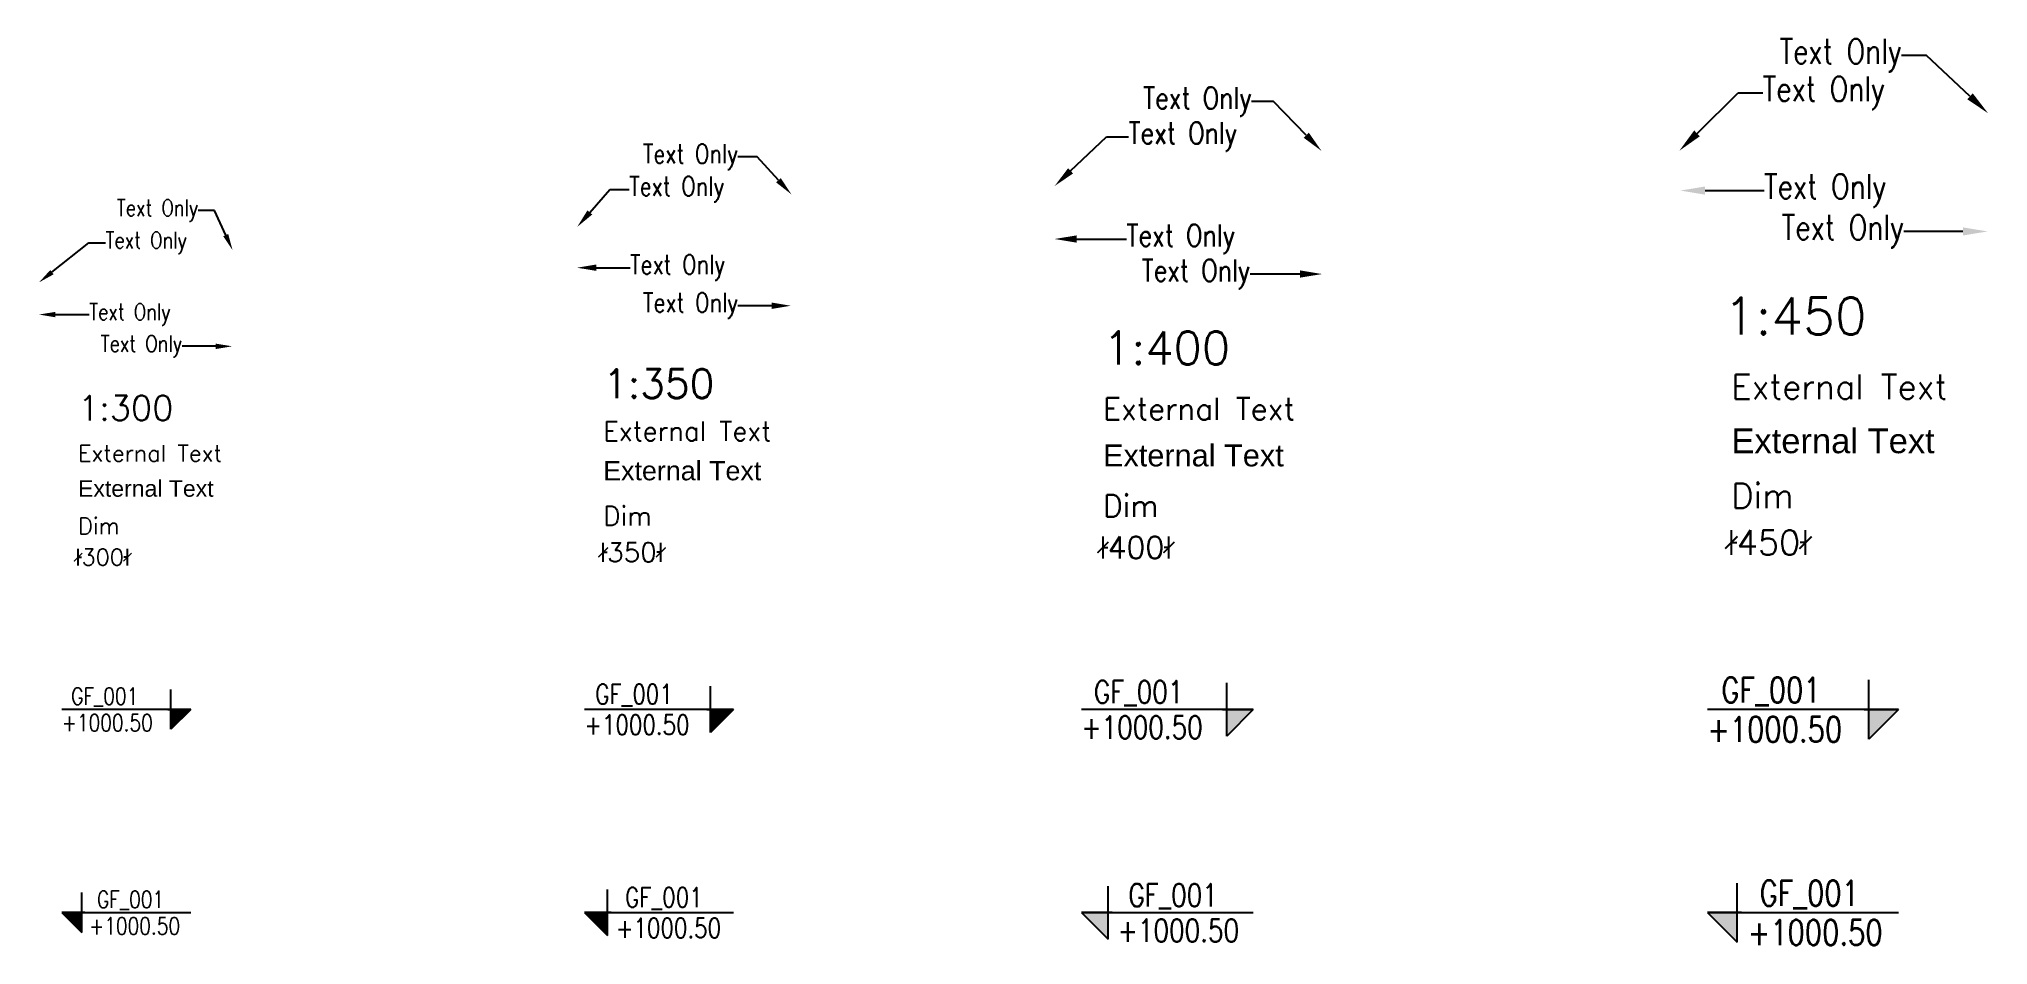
# Model space of a CAD drawing. Header units: millimetres. Extents: x 20588 to 267277, y 8853 to 162867.
# Drawn here: x 78737 to 149731, y 103780 to 136780 of the extents above; entities that cross this region are included whole.
import ezdxf
from ezdxf import colors
from ezdxf.entities.mleader import LeaderData, LeaderLine
from ezdxf.enums import TextEntityAlignment as Align
from ezdxf.math import Vec2, Vec3

# ---------------------------------------------------------------- set-up
doc = ezdxf.new("R2010")
doc.units = ezdxf.units.MM
doc.header["$MEASUREMENT"] = 0
doc.layers.get('Defpoints').update_dxf_attribs({"color": 8})
for name, color, linetype in [('Ano_Tag_Lvl', 95, 'Continuous'), ('Dim_Arc_100', 4, 'Continuous'), ('Dim_Arc_300', 4, 'Continuous'), ('Dim_Arc_350', 4, 'Continuous'), ('Dim_Arc_400', 4, 'Continuous'), ('Dim_Arc_450', 4, 'Continuous'), ('Hth_Section tag', 204, 'Continuous'), ('Txt_Arc', 95, 'Continuous'), ('Txt_Tag', 95, 'Continuous')]:
    doc.layers.add(name, color=color, linetype=linetype)
doc.styles.add('ARIAL', font='arial.ttf')
doc.styles.add('Jwalant', font='romans.shx', dxfattribs={"width": 0.8})
doc.styles.add('MSA_Standard', font='romans.shx')
doc.dimstyles.new('Msa_1_300', dxfattribs={"dimscale": 300, "dimtxt": 2, "dimasz": 1, "dimexe": 1, "dimexo": 0, "dimgap": 0, "dimtad": 0, "dimdec": 0, "dimzin": 0, "dimdsep": 46, "dimtxsty": 'MSA_Standard', "dimblk": 'ARCHTICK', "dimcen": 0.09, "dimclrd": 4, "dimclre": 4, "dimclrt": 6, "dimadec": 0, "dimazin": 0, "dimtfac": 1, "dimtdec": 0, "dimtofl": 0, "dimtmove": 0, "dimatfit": 3, "dimfxl": 0, "dimtolj": 1, "dimtzin": 0, "dimlwd": -1, "dimlwe": -1, "dimarcsym": 0})
doc.dimstyles.new('Msa_1_350', dxfattribs={"dimscale": 350, "dimtxt": 2, "dimasz": 1, "dimexe": 1, "dimexo": 0, "dimgap": 0, "dimtad": 0, "dimdec": 0, "dimzin": 0, "dimdsep": 46, "dimtxsty": 'MSA_Standard', "dimblk": 'ARCHTICK', "dimcen": 0.09, "dimclrd": 4, "dimclre": 4, "dimclrt": 6, "dimadec": 0, "dimazin": 0, "dimtfac": 1, "dimtdec": 0, "dimtofl": 0, "dimtmove": 0, "dimatfit": 3, "dimfxl": 0, "dimtolj": 1, "dimtzin": 0, "dimlwd": -1, "dimlwe": -1, "dimarcsym": 0})
doc.dimstyles.new('Msa_1_400', dxfattribs={"dimscale": 400, "dimtxt": 2, "dimasz": 1, "dimexe": 1, "dimexo": 0, "dimgap": 0, "dimtad": 0, "dimdec": 0, "dimzin": 0, "dimdsep": 46, "dimtxsty": 'MSA_Standard', "dimblk": 'ARCHTICK', "dimcen": 0.09, "dimclrd": 4, "dimclre": 4, "dimclrt": 6, "dimadec": 0, "dimazin": 0, "dimtfac": 1, "dimtdec": 0, "dimtofl": 0, "dimtmove": 0, "dimatfit": 3, "dimfxl": 0, "dimtolj": 1, "dimtzin": 0, "dimlwd": -1, "dimlwe": -1, "dimarcsym": 0})
doc.dimstyles.new('Msa_1_450', dxfattribs={"dimscale": 450, "dimtxt": 2, "dimasz": 1, "dimexe": 1, "dimexo": 1, "dimgap": 0, "dimtad": 0, "dimdec": 0, "dimzin": 0, "dimdsep": 46, "dimtxsty": 'MSA_Standard', "dimblk": 'ARCHTICK', "dimcen": 0, "dimclrd": 4, "dimclre": 4, "dimclrt": 6, "dimadec": 0, "dimazin": 0, "dimtfac": 1, "dimtdec": 0, "dimtofl": 0, "dimtmove": 0, "dimatfit": 3, "dimfxl": 0, "dimtolj": 1, "dimtzin": 0, "dimlwd": -1, "dimlwe": -1, "dimarcsym": 0})

msp = doc.modelspace()

# ---------------------------------------------------------------- texts
at = {"layer": 'Dim_Arc_100', "attachment_point": 1, "style": 'MSA_Standard'}
for insert, char_height, width in [((117494.5, 120177.9), 800, 1714.286), ((140383.3, 120595.4), 900, 1928.571), ((99287.5, 119760.3), 700, 1500)]:
    msp.add_mtext('Dim', dxfattribs=dict(at, insert=insert, char_height=char_height, width=width))
at = {"layer": 'Dim_Arc_300', "insert": (80160.1, 119342.8), "char_height": 600, "width": 1285.714, "attachment_point": 1, "style": 'MSA_Standard'}
msp.add_mtext('Dim', dxfattribs=at)
at = {"layer": 'Txt_Arc', "style": 'MSA_Standard'}
for s, height, p in [('1:450', 1350, (140103.8, 126011.2)), ('1:400', 1200, (117494.5, 124927.4)), ('1:350', 1050, (99287.5, 123702.6)), ('1:300', 900, (80160.1, 122888.6))]:
    msp.add_text(s, height=height, dxfattribs=at).set_placement(p)
at = {"layer": 'Txt_Arc', "attachment_point": 1}
for insert, char_height, width, style in [((140383.3, 124562.9), 900, 15634.929, 'MSA_Standard'), ((117494.5, 123704.5), 800, 14524.342, 'MSA_Standard'), ((99287.5, 122846.2), 700, 7940.219, 'MSA_Standard'), ((140383.3, 122593.3), 900, 15634.929, 'ARIAL'), ((80160.1, 121987.8), 600, 5920.286, 'MSA_Standard'), ((99287.5, 121405.9), 700, 6614.377, 'ARIAL'), ((117494.5, 122012.8), 800, 14524.342, 'ARIAL'), ((80160.1, 120707.5), 600, 4937.787, 'ARIAL')]:
    msp.add_mtext('External Text', dxfattribs=dict(at, insert=insert, char_height=char_height, width=width, style=style))

# ---------------------------------------------------------------- blocks, each defined once
blk = doc.blocks.new('_ArchTick')
at = {"linetype": 'ByBlock', "const_width": 0.15}
blk.add_lwpolyline([(-0.5, -0.5), (0.5, 0.5)], dxfattribs=at)
blk = doc.blocks.new('*D9')
at = {"layer": 'Defpoints', "color": 0, "transparency": 16777216}
for p in [(81960, 117906), (80160, 117278), (81960, 117278)]:
    blk.add_point(p, dxfattribs=at)
at = {"layer": 'Dim_Arc_300', "color": 4, "transparency": 16777216}
for p, q in [((80160, 117606), (80160, 118206)), ((80160, 117906), (80289, 117906)), ((81960, 117906), (81832, 117906)), ((81960, 117606), (81960, 118206))]:
    blk.add_line(p, q, dxfattribs=at)
at = {"layer": 'Dim_Arc_300', "color": 4, "transparency": 16777216, "xscale": 300, "yscale": 300, "zscale": 300, "rotation": 180}
blk.add_blockref('_ArchTick', (80160, 117906), dxfattribs=at)
at = {"layer": 'Dim_Arc_300', "color": 4, "transparency": 16777216, "xscale": 300, "yscale": 300, "zscale": 300}
blk.add_blockref('_ArchTick', (81960, 117906), dxfattribs=at)
at = {"layer": 'Dim_Arc_300', "color": 6, "transparency": 16777216, "insert": (81060, 117906), "char_height": 600, "attachment_point": 5, "style": 'MSA_Standard'}
blk.add_mtext('\\A1;300', dxfattribs=at)
blk = doc.blocks.new('Anno_Section Line')
at = {"layer": 'Hth_Section tag'}
blk.add_hatch(color=256, dxfattribs=at).paths.add_polyline_path([(332708, 109763), (335309, 112364), (332708, 112364)])
for p, q in [((332708, 109763), (332708, 114966)), ((335309, 112364), (318506, 112364)), ((332305, 112364), (335309, 112364)), ((335309, 112364), (332305, 112364)), ((332305, 112364), (335309, 112364)), ((332708, 109763), (332708, 112364)), ((335309, 112364), (332708, 109763))]:
    blk.add_line(p, q)
at = {"layer": 'Txt_Tag', "linetype": 'ByBlock', "style": 'Jwalant', "width": 0.8}
blk.add_attdef('ELEVATIONNAME', text='', height=2220, dxfattribs=at).set_placement((318500, 115189), align=Align.TOP_LEFT)
at = {"layer": 'Txt_Tag', "style": 'Jwalant', "width": 0.8}
blk.add_attdef('ELEVATIONHEIGHT', text='', height=2220, dxfattribs=at).set_placement((318488, 111730), align=Align.TOP_LEFT)
blk = doc.blocks.new('*D10')
at = {"layer": 'Defpoints', "color": 0, "transparency": 16777216}
for p in [(101387, 118084), (99287, 117351), (101387, 117351)]:
    blk.add_point(p, dxfattribs=at)
at = {"layer": 'Dim_Arc_350', "color": 4, "transparency": 16777216}
for p, q in [((99287, 117734), (99287, 118434)), ((99287, 118084), (99437, 118084)), ((101387, 118084), (101237, 118084)), ((101387, 117734), (101387, 118434))]:
    blk.add_line(p, q, dxfattribs=at)
at = {"layer": 'Dim_Arc_350', "color": 4, "transparency": 16777216, "xscale": 350, "yscale": 350, "zscale": 350, "rotation": 180}
blk.add_blockref('_ArchTick', (99287, 118084), dxfattribs=at)
at = {"layer": 'Dim_Arc_350', "color": 4, "transparency": 16777216, "xscale": 350, "yscale": 350, "zscale": 350}
blk.add_blockref('_ArchTick', (101387, 118084), dxfattribs=at)
at = {"layer": 'Dim_Arc_350', "color": 6, "transparency": 16777216, "insert": (100337, 118084), "char_height": 700, "attachment_point": 5, "style": 'MSA_Standard'}
blk.add_mtext('\\A1;350', dxfattribs=at)
blk = doc.blocks.new('*D11')
at = {"layer": 'Defpoints', "color": 0, "transparency": 16777216}
for p in [(119895, 118262), (117495, 117424), (119895, 117424)]:
    blk.add_point(p, dxfattribs=at)
at = {"layer": 'Dim_Arc_400', "color": 4, "transparency": 16777216}
for p, q in [((117495, 117862), (117495, 118662)), ((119895, 117862), (119895, 118662)), ((117495, 118262), (117666, 118262)), ((119895, 118262), (119723, 118262))]:
    blk.add_line(p, q, dxfattribs=at)
at = {"layer": 'Dim_Arc_400', "color": 4, "transparency": 16777216, "xscale": 400, "yscale": 400, "zscale": 400, "rotation": 180}
blk.add_blockref('_ArchTick', (117495, 118262), dxfattribs=at)
at = {"layer": 'Dim_Arc_400', "color": 4, "transparency": 16777216, "xscale": 400, "yscale": 400, "zscale": 400}
blk.add_blockref('_ArchTick', (119895, 118262), dxfattribs=at)
at = {"layer": 'Dim_Arc_400', "color": 6, "transparency": 16777216, "insert": (118695, 118262), "char_height": 800, "attachment_point": 5, "style": 'MSA_Standard'}
blk.add_mtext('\\A1;400', dxfattribs=at)
blk = doc.blocks.new('*D12')
at = {"layer": 'Defpoints', "color": 0, "transparency": 16777216}
for p in [(143083, 118439), (140383, 117498), (143083, 117498)]:
    blk.add_point(p, dxfattribs=at)
at = {"layer": 'Dim_Arc_450', "color": 4, "transparency": 16777216}
for p, q in [((140383, 117989), (140383, 118889)), ((143083, 117989), (143083, 118889)), ((140383, 118439), (140576, 118439)), ((143083, 118439), (142890, 118439))]:
    blk.add_line(p, q, dxfattribs=at)
at = {"layer": 'Dim_Arc_450', "color": 4, "transparency": 16777216, "xscale": 450, "yscale": 450, "zscale": 450, "rotation": 180}
blk.add_blockref('_ArchTick', (140383, 118439), dxfattribs=at)
at = {"layer": 'Dim_Arc_450', "color": 4, "transparency": 16777216, "xscale": 450, "yscale": 450, "zscale": 450}
blk.add_blockref('_ArchTick', (143083, 118439), dxfattribs=at)
at = {"layer": 'Dim_Arc_450', "color": 6, "transparency": 16777216, "insert": (141733, 118439), "char_height": 900, "attachment_point": 5, "style": 'MSA_Standard'}
blk.add_mtext('\\A1;450', dxfattribs=at)

# ---------------------------------------------------------------- dimensions: what is measured, and where the dimension line sits
at = {"layer": 'Dim_Arc_300'}
dim = msp.add_linear_dim(base=(81960.1, 117905.5), p1=(80160.1, 117277.6), p2=(81960.1, 117277.6), text='300', dimstyle='Msa_1_300', dxfattribs=at)
dim.commit()
dim.dimension.update_dxf_attribs({"geometry": '*D9', "text_midpoint": (81060.1, 117905.5)})
at = {"layer": 'Dim_Arc_350'}
dim = msp.add_linear_dim(base=(101387.5, 118083.5), p1=(99287.5, 117350.9), p2=(101387.5, 117350.9), text='350', dimstyle='Msa_1_350', dxfattribs=at)
dim.commit()
dim.dimension.update_dxf_attribs({"geometry": '*D10', "text_midpoint": (100337.5, 118083.5)})
at = {"layer": 'Dim_Arc_400'}
dim = msp.add_linear_dim(base=(119894.5, 118261.5), p1=(117494.5, 117424.3), p2=(119894.5, 117424.3), text='400', dimstyle='Msa_1_400', dxfattribs=at)
dim.commit()
dim.dimension.update_dxf_attribs({"geometry": '*D11', "text_midpoint": (118694.5, 118261.5)})
at = {"layer": 'Dim_Arc_450'}
dim = msp.add_linear_dim(base=(143083.3, 118439.5), p1=(140383.3, 117497.6), p2=(143083.3, 117497.6), text='450', dimstyle='Msa_1_450', dxfattribs=at)
dim.commit()
dim.dimension.update_dxf_attribs({"geometry": '*D12', "text_midpoint": (141733.3, 118439.5)})

# ---------------------------------------------------------------- block references
at = {"layer": 'Ano_Tag_Lvl'}
for p, xscale, yscale, zscale in [((-9352.5, 80992.4), 0.2791970802919783, 0.2791970802919783, 0.2791970802919783), ((-4149.2, 76112.3), 0.3226277372262746, 0.3226277372262746, 0.3226277372262746), ((-1855.5, 70529.4), 0.3722627737226266, 0.3722627737226266, 0.3722627737226266), ((7772.1, 65881.1), 0.4136253041362574, 0.4136253041362574, 0.4136253041362574)]:
    msp.add_blockref('Anno_Section Line', p, dxfattribs=dict(at, xscale=xscale, yscale=yscale, zscale=zscale)).add_auto_attribs({'ELEVATIONNAME': ' GF_001', 'ELEVATIONHEIGHT': '+1000.50'})
ref = msp.add_blockref('Anno_Section Line', (206789.7, 68709.3), dxfattribs=dict(at, xscale=-0.3226277372262746, yscale=0.3226277372262746, zscale=0.3226277372262746))
ref.add_attrib('ELEVATIONNAME', ' GF_001', dxfattribs={"layer": 'Txt_Tag', "linetype": 'ByBlock', "height": 716.23, "style": 'Jwalant', "width": 0.8}).set_placement((99694.5, 105872.3), align=Align.TOP_LEFT)
ref.add_attrib('ELEVATIONHEIGHT', '+1000.50', dxfattribs={"layer": 'Txt_Tag', "height": 716.23, "style": 'Jwalant', "width": 0.8}).set_placement((99753, 104756.3), align=Align.TOP_LEFT)
ref = msp.add_blockref('Anno_Section Line', (241535.6, 63132.1), dxfattribs=dict(at, xscale=-0.3722627737226266, yscale=0.3722627737226266, zscale=0.3722627737226266))
ref.add_attrib('ELEVATIONNAME', ' GF_001', dxfattribs={"layer": 'Txt_Tag', "linetype": 'ByBlock', "height": 826.42, "style": 'Jwalant', "width": 0.8}).set_placement((117964.1, 106012.5), align=Align.TOP_LEFT)
ref.add_attrib('ELEVATIONHEIGHT', '+1000.50', dxfattribs={"layer": 'Txt_Tag', "height": 826.42, "style": 'Jwalant', "width": 0.8}).set_placement((118031.7, 104724.8), align=Align.TOP_LEFT)
ref = msp.add_blockref('Anno_Section Line', (278206.7, 58484.4), dxfattribs=dict(at, xscale=-0.4136253041362574, yscale=0.4136253041362574, zscale=0.4136253041362574))
ref.add_attrib('ELEVATIONNAME', ' GF_001', dxfattribs={"layer": 'Txt_Tag', "linetype": 'ByBlock', "height": 918.25, "style": 'Jwalant', "width": 0.8}).set_placement((140905.1, 106129.3), align=Align.TOP_LEFT)
ref.add_attrib('ELEVATIONHEIGHT', '+1000.50', dxfattribs={"layer": 'Txt_Tag', "height": 918.25, "style": 'Jwalant', "width": 0.8}).set_placement((140980.1, 104698.5), align=Align.TOP_LEFT)
ref = msp.add_blockref('Anno_Section Line', (173190.9, 73589.3), dxfattribs=dict(at, xscale=-0.2791970802919783, yscale=0.2791970802919783, zscale=0.2791970802919783))
ref.add_attrib('ELEVATIONNAME', ' GF_001', dxfattribs={"layer": 'Txt_Tag', "linetype": 'ByBlock', "height": 619.82, "style": 'Jwalant', "width": 0.8}).set_placement((80512.3, 105749.7), align=Align.TOP_LEFT)
ref.add_attrib('ELEVATIONHEIGHT', '+1000.50', dxfattribs={"layer": 'Txt_Tag', "height": 619.82, "style": 'Jwalant', "width": 0.8}).set_placement((80562.9, 104783.9), align=Align.TOP_LEFT)

msp.set_redraw_order([(e.dxf.handle, doc.entitydb.next_handle()) for e in msp.query("TEXT MTEXT ATTDEF DIMENSION ARC_DIMENSION")])  # texts and dimensions are drawn at this point

# ---------------------------------------------------------------- leaders
at = {"layer": 'Txt_Arc'}
ml = msp.add_multileader_mtext('Standard', dxfattribs=at)
ml.set_content('{\\Fsimplex|c0;Text Only}', color=256, style='Jwalant')
ml.set_leader_properties()
ml.build(insert=Vec2(0, 0))
ml.multileader.update_dxf_attribs({"dogleg_length": 900, "arrow_head_size": 900})
ctx = ml.context
ctx.base_point, ctx.char_height, ctx.arrow_head_size, ctx.landing_gap_size, ctx.plane_origin = Vec3(141250.6, 136179.6), 900, 900, 1, Vec3(150537.9, 134076.6)
ctx.text_align_type = 2
notes = []
notes.append((ctx, [(0, (1, 1, 0), (147485.2, 136179.6), (-1, 0), 900, [(0, [(149730.9, 134076.6)], 0, [])])]))
ctx.mtext.insert, ctx.mtext.width, ctx.mtext.alignment, ctx.mtext.flow_direction = Vec3(146584.2, 136779.6), 5332.616, 3, 5
ml = msp.add_multileader_mtext('Standard', dxfattribs=at)
ml.set_content('{\\Fsimplex|c0;Text Only}', color=256, style='Jwalant')
ml.set_leader_properties()
ml.build(insert=Vec2(0, 0))
ml.multileader.update_dxf_attribs({"dogleg_length": 800, "arrow_head_size": 800})
ctx = ml.context
ctx.base_point, ctx.char_height, ctx.arrow_head_size, ctx.landing_gap_size, ctx.plane_origin = Vec3(118221.5, 134497.2), 800, 800, 1, Vec3(126329.3, 132701.6)
ctx.text_align_type = 2
notes.append((ctx, [(0, (1, 1, 0), (123708.2, 134497.2), (-1, 0), 800, [(0, [(125453.6, 132701.6)], 0, [])])]))
ctx.mtext.insert, ctx.mtext.width, ctx.mtext.alignment, ctx.mtext.flow_direction = Vec3(122907.2, 135030.6), 4684.655, 3, 5
ml = msp.add_multileader_mtext('Standard', dxfattribs=at)
ml.set_content('{\\Fsimplex|c0;Text Only}', color=256, style='Jwalant')
ml.set_leader_properties()
ml.build(insert=Vec2(0, 0))
ml.multileader.update_dxf_attribs({"text_right_attachment_type": 6, "dogleg_length": 900, "arrow_head_size": 900})
ctx = ml.context
ctx.base_point, ctx.char_height, ctx.arrow_head_size, ctx.landing_gap_size, ctx.plane_origin = Vec3(141525.7, 134813.1), 900, 900, 1, Vec3(137573.1, 132710.2)
ctx.right_attachment = 6
notes.append((ctx, [(0, (1, 1, 0), (140625.7, 134813.1), (1, 0), 900, [(0, [(138489.8, 132710.2)], 0, [])])]))
ctx.mtext.insert, ctx.mtext.width, ctx.mtext.flow_direction = Vec3(141526.7, 135413.1), 5332.616, 5
ml = msp.add_multileader_mtext('Standard', dxfattribs=at)
ml.set_content('{\\Fsimplex|c0;Text Only}', color=256, style='Jwalant')
ml.set_leader_properties()
ml.build(insert=Vec2(0, 0))
ml.multileader.update_dxf_attribs({"text_right_attachment_type": 6, "dogleg_length": 800, "arrow_head_size": 800})
ctx = ml.context
ctx.base_point, ctx.char_height, ctx.arrow_head_size, ctx.landing_gap_size, ctx.plane_origin = Vec3(118425.1, 133221.8), 800, 800, 1, Vec3(115003.9, 131426.2)
ctx.right_attachment = 6
notes.append((ctx, [(0, (1, 1, 0), (117625.1, 133221.8), (1, 0), 800, [(0, [(115733.4, 131426.2)], 0, [])])]))
ctx.mtext.insert, ctx.mtext.width, ctx.mtext.flow_direction = Vec3(118426.1, 133755.2), 4684.655, 5
ml = msp.add_multileader_mtext('Standard', dxfattribs=at)
ml.set_content('{\\Fsimplex|c0;Text Only}', color=256, style='Jwalant')
ml.set_leader_properties()
ml.build(insert=Vec2(0, 0))
ml.multileader.update_dxf_attribs({"dogleg_length": 700, "arrow_head_size": 700})
ctx = ml.context
ctx.base_point, ctx.char_height, ctx.arrow_head_size, ctx.landing_gap_size, ctx.plane_origin = Vec3(100082.9, 132484.2), 700, 700, 1, Vec3(106826.4, 131119.4)
ctx.text_align_type = 2
notes.append((ctx, [(0, (1, 1, 0), (104891.1, 132484.2), (-1, 0), 700, [(0, [(106145.1, 131119.4)], 0, [])])]))
ctx.mtext.insert, ctx.mtext.width, ctx.mtext.defined_height, ctx.mtext.alignment, ctx.mtext.flow_direction = Vec3(104190.1, 132950.8), 4106.195, 933.3, 3, 5
ml = msp.add_multileader_mtext('Standard', dxfattribs=at)
ml.set_content('{\\Fsimplex|c0;Text Only}', color=256, style='Jwalant')
ml.set_leader_properties()
ml.build(insert=Vec2(0, 0))
ml.multileader.update_dxf_attribs({"text_right_attachment_type": 6, "dogleg_length": 700, "arrow_head_size": 700})
ctx = ml.context
ctx.base_point, ctx.char_height, ctx.arrow_head_size, ctx.landing_gap_size, ctx.plane_origin = Vec3(100235.5, 131300.4), 700, 700, 1, Vec3(97600.2, 129935.6)
ctx.right_attachment = 6
notes.append((ctx, [(0, (1, 1, 0), (99535.5, 131300.4), (1, 0), 700, [(0, [(98341.9, 129935.6)], 0, [])])]))
ctx.mtext.insert, ctx.mtext.width, ctx.mtext.defined_height, ctx.mtext.flow_direction = Vec3(100236.5, 131767), 4106.195, 933.3, 5
ml = msp.add_multileader_mtext('Standard', dxfattribs=at)
ml.set_content('{\\Fsimplex|c0;Text Only}', color=256, style='Jwalant')
ml.set_leader_properties()
ml.build(insert=Vec2(0, 0))
ml.multileader.update_dxf_attribs({"has_dogleg": 0, "text_right_attachment_type": 6, "dogleg_length": 1, "arrow_head_size": 900})
ctx = ml.context
ctx.base_point, ctx.char_height, ctx.arrow_head_size, ctx.landing_gap_size, ctx.plane_origin = Vec3(141574.9, 131258.5), 900, 900, 1, Vec3(138522.2, 131258.5)
ctx.right_attachment = 6
notes.append((ctx, [(0, (1, 1, 0), (141573.9, 131258.5), (1, 0), 1, [(0, [(138522.2, 131258.5)], 0, [])])]))
ctx.mtext.insert, ctx.mtext.width, ctx.mtext.flow_direction = Vec3(141575.9, 131858.5), 5313.551, 5
ml = msp.add_multileader_mtext('Standard', dxfattribs=at)
ml.set_content('{\\Fsimplex|c0;Text Only}', color=256, style='Jwalant')
ml.set_leader_properties()
ml.build(insert=Vec2(0, 0))
ml.multileader.update_dxf_attribs({"dogleg_length": 600, "arrow_head_size": 600})
ctx = ml.context
ctx.base_point, ctx.char_height, ctx.arrow_head_size, ctx.landing_gap_size, ctx.plane_origin = Vec3(81105.2, 130528.3), 600, 600, 1, Vec3(86956.8, 129089.2)
ctx.text_align_type = 2
notes.append((ctx, [(0, (1, 1, 0), (85135, 130528.3), (-1, 0), 600, [(0, [(85787.8, 129089.2)], 0, [])])]))
ctx.mtext.insert, ctx.mtext.width, ctx.mtext.defined_height, ctx.mtext.alignment, ctx.mtext.flow_direction = Vec3(84534, 130928.3), 3427.757, 1216.9, 3, 5
ml = msp.add_multileader_mtext('Standard', dxfattribs=at)
ml.set_content('{\\Fsimplex|c0;Text Only}', color=256, style='Jwalant')
ml.set_leader_properties()
ml.build(insert=Vec2(0, 0))
ml.multileader.update_dxf_attribs({"has_dogleg": 0, "text_right_attachment_type": 6, "dogleg_length": 1, "arrow_head_size": 800})
ctx = ml.context
ctx.base_point, ctx.char_height, ctx.arrow_head_size, ctx.landing_gap_size, ctx.plane_origin = Vec3(118349.2, 129494.1), 800, 800, 1, Vec3(115730.2, 129494.1)
ctx.right_attachment = 6
notes.append((ctx, [(0, (1, 1, 0), (118348.2, 129494.1), (1, 0), 1, [(0, [(115730.2, 129494.1)], 0, [])])]))
ctx.mtext.insert, ctx.mtext.flow_direction = Vec3(118350.2, 130027.4), 5
ml = msp.add_multileader_mtext('Standard', dxfattribs=at)
ml.set_content('{\\Fsimplex|c0;Text Only}', color=256, style='Jwalant')
ml.set_leader_properties()
ml.build(insert=Vec2(0, 0))
ml.multileader.update_dxf_attribs({"has_dogleg": 0, "dogleg_length": 1, "arrow_head_size": 900})
ctx = ml.context
ctx.base_point, ctx.char_height, ctx.arrow_head_size, ctx.landing_gap_size, ctx.plane_origin = Vec3(141348, 129769.9), 900, 900, 1, Vec3(149716.2, 129769.9)
ctx.text_align_type = 2
notes.append((ctx, [(0, (1, 1, 0), (146664.5, 129769.9), (-1, 0), 1, [(0, [(149716.2, 129769.9)], 0, [])])]))
ctx.mtext.insert, ctx.mtext.width, ctx.mtext.alignment, ctx.mtext.flow_direction = Vec3(146662.5, 130369.9), 5313.551, 3, 5
ml = msp.add_multileader_mtext('Standard', dxfattribs=at)
ml.set_content('{\\Fsimplex|c0;Text Only}', color=256, style='Jwalant')
ml.set_leader_properties()
ml.build(insert=Vec2(0, 0))
ml.multileader.update_dxf_attribs({"text_right_attachment_type": 6, "dogleg_length": 600, "arrow_head_size": 600})
ctx = ml.context
ctx.base_point, ctx.char_height, ctx.arrow_head_size, ctx.landing_gap_size, ctx.plane_origin = Vec3(81158.7, 129351.9), 600, 600, 1, Vec3(78736.9, 127912.8)
ctx.right_attachment = 6
notes.append((ctx, [(0, (1, 1, 0), (80558.7, 129351.9), (1, 0), 600, [(0, [(78736.9, 127912.8)], 0, [])])]))
ctx.mtext.insert, ctx.mtext.width, ctx.mtext.defined_height, ctx.mtext.flow_direction = Vec3(81159.7, 129751.9), 3427.757, 1216.9, 5
ml = msp.add_multileader_mtext('Standard', dxfattribs=at)
ml.set_content('{\\Fsimplex|c0;Text Only}', color=256, style='Jwalant')
ml.set_leader_properties()
ml.build(insert=Vec2(0, 0))
ml.multileader.update_dxf_attribs({"has_dogleg": 0, "text_right_attachment_type": 6, "dogleg_length": 1, "arrow_head_size": 700})
ctx = ml.context
ctx.base_point, ctx.char_height, ctx.arrow_head_size, ctx.landing_gap_size, ctx.plane_origin = Vec3(100266, 128449.2), 700, 700, 1, Vec3(98333.6, 128449.2)
ctx.right_attachment = 6
notes.append((ctx, [(0, (1, 1, 0), (100265, 128449.2), (1, 0), 1, [(0, [(98333.6, 128449.2)], 0, [])])]))
ctx.mtext.insert, ctx.mtext.flow_direction = Vec3(100267, 128915.8), 5
ml = msp.add_multileader_mtext('Standard', dxfattribs=at)
ml.set_content('{\\Fsimplex|c0;Text Only}', color=256, style='Jwalant')
ml.set_leader_properties()
ml.build(insert=Vec2(0, 0))
ml.multileader.update_dxf_attribs({"has_dogleg": 0, "dogleg_length": 1, "arrow_head_size": 800})
ctx = ml.context
ctx.base_point, ctx.char_height, ctx.arrow_head_size, ctx.landing_gap_size, ctx.plane_origin = Vec3(118341.9, 128218.7), 800, 800, 1, Vec3(125473.4, 128218.7)
ctx.text_align_type = 2
notes.append((ctx, [(0, (1, 1, 0), (122855.3, 128218.7), (-1, 0), 1, [(0, [(125473.4, 128218.7)], 0, [])])]))
ctx.mtext.insert, ctx.mtext.alignment, ctx.mtext.flow_direction = Vec3(122853.3, 128752), 3, 5
ml = msp.add_multileader_mtext('Standard', dxfattribs=at)
ml.set_content('{\\Fsimplex|c0;Text Only}', color=256, style='Jwalant')
ml.set_leader_properties()
ml.build(insert=Vec2(0, 0))
ml.multileader.update_dxf_attribs({"has_dogleg": 0, "text_right_attachment_type": 6, "dogleg_length": 1, "arrow_head_size": 600})
ctx = ml.context
ctx.base_point, ctx.char_height, ctx.arrow_head_size, ctx.landing_gap_size, ctx.plane_origin = Vec3(80564.1, 126742.5), 600, 600, 1, Vec3(78736.9, 126742.5)
ctx.right_attachment = 6
notes.append((ctx, [(0, (1, 1, 0), (80563.1, 126742.5), (1, 0), 1, [(0, [(78736.9, 126742.5)], 0, [])])]))
ctx.mtext.insert, ctx.mtext.flow_direction = Vec3(80565.1, 127142.5), 5
ml = msp.add_multileader_mtext('Standard', dxfattribs=at)
ml.set_content('{\\Fsimplex|c0;Text Only}', color=256, style='Jwalant')
ml.set_leader_properties()
ml.build(insert=Vec2(0, 0))
ml.multileader.update_dxf_attribs({"has_dogleg": 0, "dogleg_length": 1, "arrow_head_size": 700})
ctx = ml.context
ctx.base_point, ctx.char_height, ctx.arrow_head_size, ctx.landing_gap_size, ctx.plane_origin = Vec3(100246.3, 127063.6), 700, 700, 1, Vec3(106127.3, 127063.6)
ctx.text_align_type = 2
notes.append((ctx, [(0, (1, 1, 0), (104195.9, 127063.6), (-1, 0), 1, [(0, [(106127.3, 127063.6)], 0, [])])]))
ctx.mtext.insert, ctx.mtext.alignment, ctx.mtext.flow_direction = Vec3(104193.9, 127530.3), 3, 5
ml = msp.add_multileader_mtext('Standard', dxfattribs=at)
ml.set_content('{\\Fsimplex|c0;Text Only}', color=256, style='Jwalant')
ml.set_leader_properties()
ml.build(insert=Vec2(0, 0))
ml.multileader.update_dxf_attribs({"has_dogleg": 0, "dogleg_length": 1, "arrow_head_size": 600})
ctx = ml.context
ctx.base_point, ctx.char_height, ctx.arrow_head_size, ctx.landing_gap_size, ctx.plane_origin = Vec3(80563, 125585.8), 600, 600, 1, Vec3(85775, 125585.8)
ctx.text_align_type = 2
notes.append((ctx, [(0, (1, 1, 0), (83948.8, 125585.8), (-1, 0), 1, [(0, [(85775, 125585.8)], 0, [])])]))
ctx.mtext.insert, ctx.mtext.alignment, ctx.mtext.flow_direction = Vec3(83946.8, 125985.8), 3, 5
for ctx, leaders in notes:
    for number, flags, end, landing, length, lines in leaders:
        leader = LeaderData()
        leader.index, (leader.has_last_leader_line, leader.has_dogleg_vector, leader.attachment_direction) = number, flags
        leader.last_leader_point, leader.dogleg_vector, leader.dogleg_length = Vec3(end), Vec3(landing), length
        for number, points, colour, breaks in lines:
            line = LeaderLine()
            line.index, line.vertices, line.color, line.breaks = number, Vec3.list(points), colors.encode_raw_color(colour), breaks
            leader.lines.append(line)
        ctx.leaders.append(leader)

doc.saveas('drawing.dxf')
